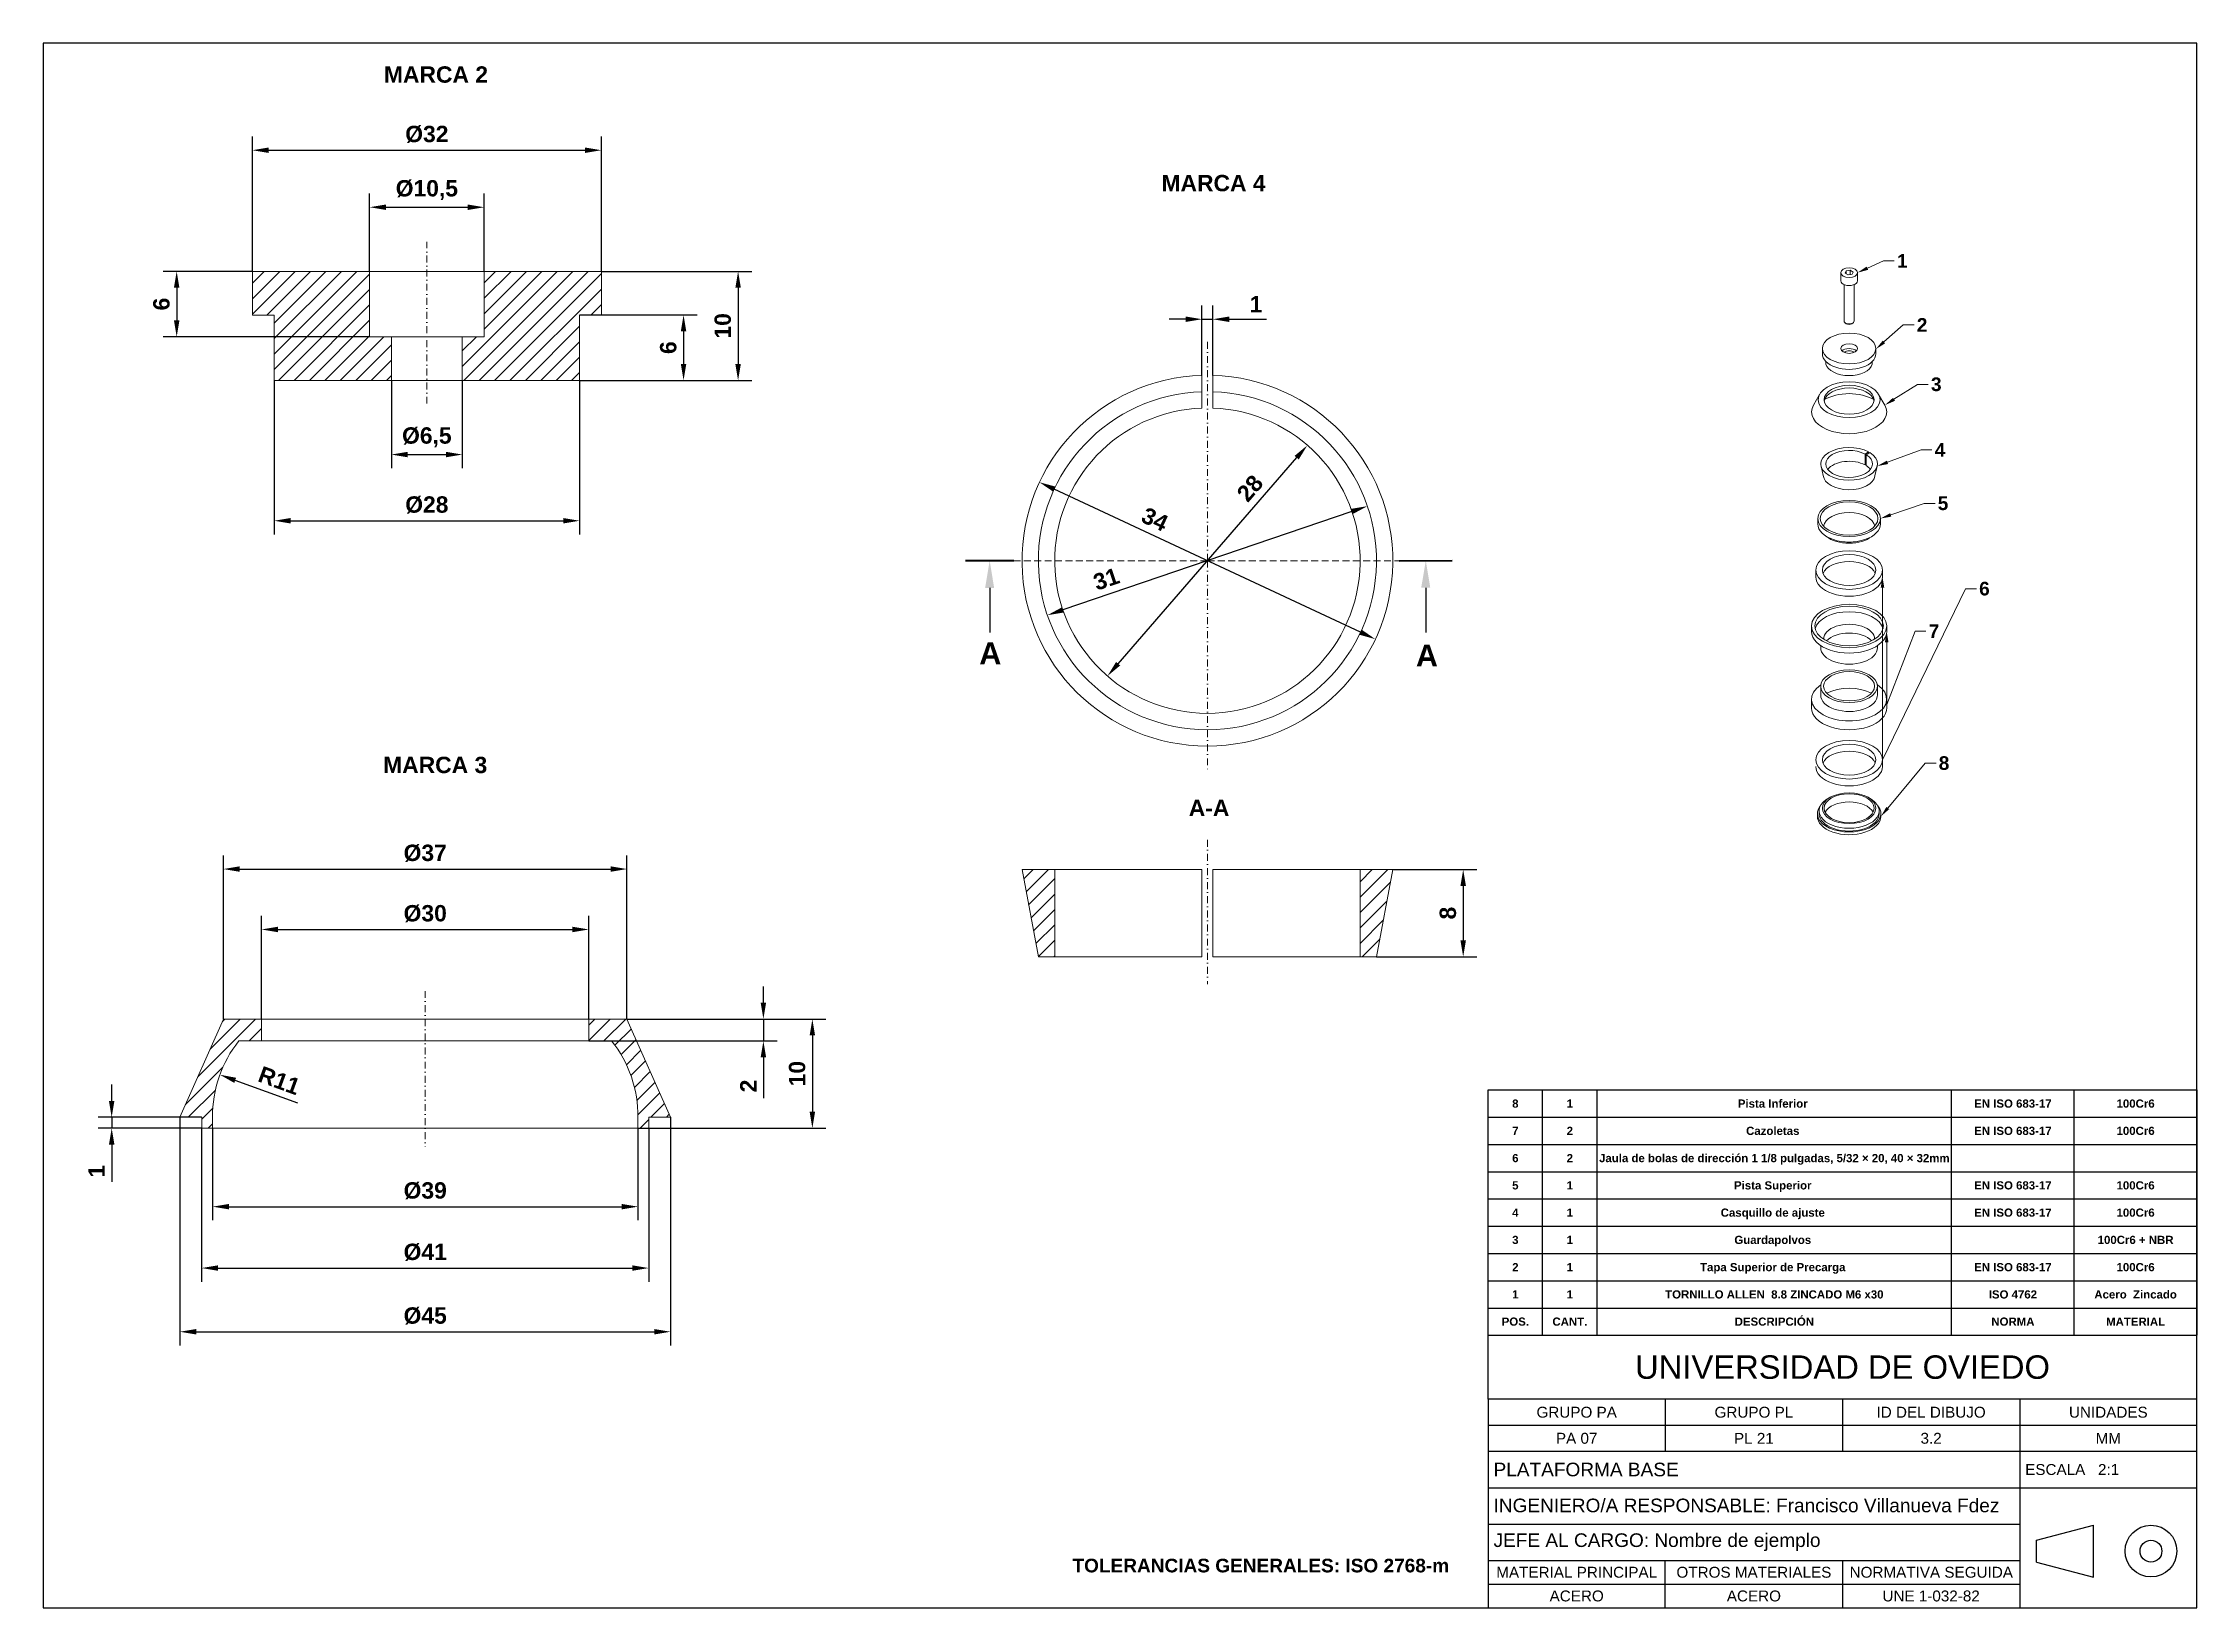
# Paper-space layout 'Presentación2' of a CAD drawing. Header units: millimetres. Extents: x -108 to 287, y -11 to 276.
# The model-space entities are those that its viewports show. They can reach past a viewport. Long polylines and large blocks are cut down to what shows.
import ezdxf
from ezdxf import colors
from ezdxf.entities.mleader import LeaderData, LeaderLine
from ezdxf.enums import TextEntityAlignment as Align
from ezdxf.math import Vec2, Vec3

# ---------------------------------------------------------------- set-up
doc = ezdxf.new("R2010")
doc.units = ezdxf.units.MM
doc.linetypes.add('TRAZO_Y_PUNTO', pattern=[25.4, 12.7, -6.35, 0, -6.35])
doc.linetypes.add('TRAZOS', pattern=[19.05, 12.7, -6.35])
for name, color, linetype, lineweight in [('01_Contornos', 7, 'Continuous', 20), ('03_Ejes', 1, 'TRAZO_Y_PUNTO', 18), ('04_Cotas', 3, 'Continuous', 18), ('sombreado', 1, 'Continuous', 18)]:
    doc.layers.add(name, color=color, linetype=linetype, lineweight=lineweight)
doc.layers.add('_Cotas', color=3, linetype='Continuous')
doc.layers.add('ventana', color=1, linetype='Continuous', lineweight=18, plot=False)
doc.layers.get('ventana').off()
doc.styles.add('EstiloCota', font='arialbd.ttf', dxfattribs={"height": 1.5})
doc.styles.get("Standard").update_dxf_attribs({"font": 'arial.ttf'})
doc.dimstyles.new('Copia de CotasUNE', dxfattribs={"dimtxt": 1.5, "dimasz": 1.5, "dimexe": 1.25, "dimexo": 0, "dimtad": 1, "dimtxsty": 'EstiloCota', "dimcen": 2.5, "dimclrd": 256, "dimclre": 256, "dimclrt": 256, "dimadec": 0, "dimazin": 0, "dimtfac": 1, "dimtmove": 0, "dimatfit": 0, "dimfxl": 1, "dimarcsym": 0})
doc.dimstyles.new('CotasUNE', dxfattribs={"dimtxt": 1.5, "dimasz": 1.5, "dimexe": 1.25, "dimexo": 0, "dimtad": 1, "dimtxsty": 'EstiloCota', "dimcen": 2.5, "dimclrd": 256, "dimclrt": 256, "dimadec": 0, "dimazin": 0, "dimtfac": 1, "dimtmove": 0, "dimatfit": 3, "dimfxl": 1, "dimarcsym": 0})
doc.dimstyles.new('diam) de CotasUNE', dxfattribs={"dimtxt": 1.5, "dimasz": 1.5, "dimexe": 1.25, "dimexo": 0, "dimtad": 1, "dimtxsty": 'EstiloCota', "dimcen": 2.5, "dimclrd": 256, "dimclrt": 256, "dimadec": 0, "dimazin": 0, "dimtfac": 1, "dimtmove": 0, "dimatfit": 3, "dimfxl": 1, "dimarcsym": 0})
doc.dimstyles.new('ISO-25', dxfattribs={"dimtxt": 2.5, "dimasz": 2.5, "dimexe": 1.25, "dimexo": 0.625, "dimtad": 1, "dimtxsty": 'Standard', "dimcen": 2.5, "dimadec": 0, "dimazin": 0, "dimtfac": 1, "dimtmove": 0, "dimatfit": 3, "dimfxl": 1, "dimarcsym": 0})

psp = doc.layouts.new('Presentación2')

# ---------------------------------------------------------------- texts
for s, insert, char_height, width, attachment_point in [('GRUPO PA', (173.6, 24.8), 2, 32.5, 5), ('GRUPO PL', (206.1, 24.8), 2, 32.5, 5), ('ID DEL DIBUJO', (238.6, 24.8), 2, 32.5, 5), ('UNIDADES', (271.1, 24.8), 2, 32.5, 5), ('PA 07', (173.6, 20.02), 2, 32.5, 5), ('PL 21', (206.1, 20.02), 2, 32.5, 5), ('3.2', (238.6, 20.02), 2, 32.5, 5), ('MM', (271.1, 20.02), 2, 32.5, 5), ('PLATAFORMA BASE', (158.35, 14.29), 2.5, 97.1143, 4), ('INGENIERO/A RESPONSABLE: Francisco Villanueva Fdez', (158.35, 7.7), 2.5, 97.2779, 4), ('JEFE AL CARGO: Nombre de ejemplo', (158.35, 0.97), 2.5, 97.2059, 4), ('MATERIAL PRINCIPAL', (173.6, -4.55), 2, 32.5, 5), ('OTROS MATERIALES', (206.1, -4.55), 2, 32.5, 5), ('NORMATIVA SEGUIDA', (238.63, -4.55), 2, 32.44, 5), ('ACERO', (173.6, -8.9), 2, 32.5, 5), ('ACERO', (206.1, -8.9), 2, 32.5, 5), ('UNE 1-032-82', (238.6, -8.9), 2, 32.5, 5)]:
    psp.add_mtext(s, dxfattribs=dict(insert=insert, char_height=char_height, width=width, attachment_point=attachment_point))
at = {"layer": '01_Contornos'}
for s, insert, char_height, width, attachment_point in [('UNIVERSIDAD DE OVIEDO', (222.35, 33.06), 4.3, 130, 5), ('ESCALA   2:1', (255.85, 14.29), 2, 32.5, 4)]:
    psp.add_mtext(s, dxfattribs=dict(at, insert=insert, char_height=char_height, width=width, attachment_point=attachment_point))
at = {"layer": '04_Cotas', "ltscale": 0.3, "style": 'EstiloCota'}
psp.add_text('TOLERANCIAS GENERALES: ISO 2768-m', height=2.5, dxfattribs=at).set_placement((81.13, -4.56))

msp = doc.modelspace()

# ---------------------------------------------------------------- texts
at = {"layer": '04_Cotas', "ltscale": 0.3, "style": 'EstiloCota'}
for p in [(1028.409, 371.036), (1068.446, 370.829)]:
    msp.add_text('A', height=2, dxfattribs=at).set_placement(p)
at = {"layer": '04_Cotas', "ltscale": 0.2, "style": 'EstiloCota'}
msp.add_text('A-A', height=1.5, dxfattribs=at).set_placement((1047.614, 357.107))
at = {"layer": 'sombreado', "ltscale": 0.2, "style": 'EstiloCota'}
for s, p in [('MARCA 2', (973.815, 424.36)), ('MARCA 4', (1045.113, 414.404)), ('MARCA 3', (973.742, 361.048))]:
    msp.add_text(s, height=1.5, dxfattribs=at).set_placement(p)

# ---------------------------------------------------------------- blocks, each defined once
blk = doc.blocks.new('CUADRO 1')
at = {"ltscale": 0.2}
for p, q in [((-130, 5), (-130, 10)), ((-130, 10), (0, 10)), ((-120, 5), (-120, 10)), ((-110, 5), (-110, 10)), ((-45, 5), (-45, 10)), ((-22.5, 5), (-22.5, 10)), ((0, 10), (0, 5)), ((-130, 0), (-130, 5)), ((-130, 5), (0, 5)), ((-120, 0), (-120, 5)), ((-110, 0), (-110, 5)), ((-45, 0), (-45, 5)), ((-22.5, 0), (-22.5, 5)), ((0, 5), (0, 0))]:
    blk.add_line(p, q, dxfattribs=at)
at = {"ltscale": 0.2, "char_height": 1.5, "attachment_point": 5, "style": 'EstiloCota'}
for s, width, insert in [('\\pxqc;POS.', 10, (-125, 2.5)), ('\\pxqc;CANT.', 10, (-115, 2.5)), ('\\pxqc;DESCRIPCIÓN ', 65, (-77.5, 2.5)), ('\\pxqc;NORMA', 22.5, (-33.75, 2.5)), ('\\pxqc;MATERIAL', 22.5, (-11.25, 2.5))]:
    blk.add_mtext_dynamic_manual_height_columns(s, width=width, gutter_width=7.5, heights=[0], dxfattribs=dict(at, insert=insert))
at = {"ltscale": 0.2, "style": 'EstiloCota'}
for tag, p in [('POS', (-125, 7.5)), ('CANT', (-115, 7.5)), ('DESCRIPCION', (-77.5, 7.5)), ('NORMA', (-33.75, 7.5)), ('MATERIAL', (-11.25, 7.5))]:
    blk.add_attdef(tag, text='', height=1.5, dxfattribs=at).set_placement(p, align=Align.MIDDLE_CENTER)
blk = doc.blocks.new('CUADRO 2')
at = {"ltscale": 0.2}
for p, q in [((-130, 0), (-130, 5)), ((-130, 5), (0, 5)), ((-120, 0), (-120, 5)), ((-110, 0), (-110, 5)), ((-45, 0), (-45, 5)), ((-22.5, 0), (-22.5, 5)), ((0, 5), (0, 0))]:
    blk.add_line(p, q, dxfattribs=at)
at = {"ltscale": 0.2, "style": 'EstiloCota'}
for tag, p in [('POS', (-125, 2.5)), ('CANT', (-115, 2.5)), ('DESCRIPCION', (-77.5, 2.5)), ('NORMA', (-33.75, 2.5)), ('MATERIAL', (-11.25, 2.5))]:
    blk.add_attdef(tag, text='', height=1.5, dxfattribs=at).set_placement(p, align=Align.MIDDLE_CENTER)
blk = doc.blocks.new('*D44')
at = {"layer": '04_Cotas', "color": 0, "lineweight": -2, "ltscale": 0.2, "transparency": 16777216}
for p, q in [((972.5, 407.06), (972.5, 414.19)), ((983, 407.06), (983, 414.19))]:
    blk.add_line(p, q, dxfattribs=at)
at = {"layer": '04_Cotas', "lineweight": -2, "ltscale": 0.2, "transparency": 16777216}
blk.add_line((974, 412.94), (981.5, 412.94), dxfattribs=at)
at = {"layer": '04_Cotas', "ltscale": 0.2, "transparency": 16777216}
for points in [[(974, 413.19), (974, 412.69), (972.5, 412.94)], [(981.5, 413.19), (981.5, 412.69), (983, 412.94)]]:
    blk.add_solid(points, dxfattribs=at)
at = {"layer": 'Defpoints', "color": 0, "ltscale": 0.2}
for p in [(983, 412.94), (972.5, 407.06), (983, 407.06)]:
    blk.add_point(p, dxfattribs=at)
at = {"layer": '04_Cotas', "ltscale": 0.2, "transparency": 16777216, "insert": (977.75, 414.51), "char_height": 1.5, "attachment_point": 5, "style": 'EstiloCota'}
blk.add_mtext('%%c10,5', dxfattribs=at)
blk = doc.blocks.new('*D47')
at = {"layer": '04_Cotas', "color": 0, "lineweight": -2, "ltscale": 0.2, "transparency": 16777216}
for p, q in [((961.75, 407.06), (961.75, 419.42)), ((993.75, 407.06), (993.75, 419.42))]:
    blk.add_line(p, q, dxfattribs=at)
at = {"layer": '04_Cotas', "lineweight": -2, "ltscale": 0.2, "transparency": 16777216}
blk.add_line((963.25, 418.17), (992.25, 418.17), dxfattribs=at)
at = {"layer": '04_Cotas', "ltscale": 0.2, "transparency": 16777216}
for points in [[(963.25, 418.42), (963.25, 417.92), (961.75, 418.17)], [(992.25, 418.42), (992.25, 417.92), (993.75, 418.17)]]:
    blk.add_solid(points, dxfattribs=at)
at = {"layer": 'Defpoints', "color": 0, "ltscale": 0.2}
for p in [(993.75, 418.17), (961.75, 407.06), (993.75, 407.06)]:
    blk.add_point(p, dxfattribs=at)
at = {"layer": '04_Cotas', "ltscale": 0.2, "transparency": 16777216, "insert": (977.75, 419.62), "char_height": 1.5, "attachment_point": 5, "style": 'EstiloCota'}
blk.add_mtext('%%c32', dxfattribs=at)
blk = doc.blocks.new('*D48')
at = {"layer": '04_Cotas', "color": 0, "lineweight": -2, "ltscale": 0.2, "transparency": 16777216}
for p, q in [((974.5, 397.06), (974.5, 389.01)), ((981, 397.06), (981, 389.01))]:
    blk.add_line(p, q, dxfattribs=at)
at = {"layer": '04_Cotas', "lineweight": -2, "ltscale": 0.2, "transparency": 16777216}
blk.add_line((976, 390.26), (979.5, 390.26), dxfattribs=at)
at = {"layer": '04_Cotas', "ltscale": 0.2, "transparency": 16777216}
for points in [[(976, 390.51), (976, 390.01), (974.5, 390.26)], [(979.5, 390.51), (979.5, 390.01), (981, 390.26)]]:
    blk.add_solid(points, dxfattribs=at)
at = {"layer": 'Defpoints', "color": 0, "ltscale": 0.2}
for p in [(974.5, 397.06), (981, 397.06), (981, 390.26)]:
    blk.add_point(p, dxfattribs=at)
at = {"layer": '04_Cotas', "ltscale": 0.2, "transparency": 16777216, "insert": (977.75, 391.84), "char_height": 1.5, "attachment_point": 5, "style": 'EstiloCota'}
blk.add_mtext('%%c6,5', dxfattribs=at)
blk = doc.blocks.new('*D49')
at = {"layer": '04_Cotas', "color": 0, "lineweight": -2, "ltscale": 0.2, "transparency": 16777216}
for p, q in [((963.75, 397.06), (963.75, 382.94)), ((991.75, 397.06), (991.75, 382.94))]:
    blk.add_line(p, q, dxfattribs=at)
at = {"layer": '04_Cotas', "lineweight": -2, "ltscale": 0.2, "transparency": 16777216}
blk.add_line((965.25, 384.19), (990.25, 384.19), dxfattribs=at)
at = {"layer": '04_Cotas', "ltscale": 0.2, "transparency": 16777216}
for points in [[(965.25, 384.44), (965.25, 383.94), (963.75, 384.19)], [(990.25, 384.44), (990.25, 383.94), (991.75, 384.19)]]:
    blk.add_solid(points, dxfattribs=at)
at = {"layer": 'Defpoints', "color": 0, "ltscale": 0.2}
for p in [(963.75, 397.06), (991.75, 397.06), (991.75, 384.19)]:
    blk.add_point(p, dxfattribs=at)
at = {"layer": '04_Cotas', "ltscale": 0.2, "transparency": 16777216, "insert": (977.75, 385.64), "char_height": 1.5, "attachment_point": 5, "style": 'EstiloCota'}
blk.add_mtext('%%c28', dxfattribs=at)
blk = doc.blocks.new('*D45')
at = {"layer": '04_Cotas', "color": 0, "lineweight": -2, "ltscale": 0.2, "transparency": 16777216}
for p, q in [((993.75, 407.06), (1007.54, 407.06)), ((991.75, 397.06), (1007.54, 397.06))]:
    blk.add_line(p, q, dxfattribs=at)
at = {"layer": '04_Cotas', "lineweight": -2, "ltscale": 0.2, "transparency": 16777216}
blk.add_line((1006.29, 405.56), (1006.29, 398.56), dxfattribs=at)
at = {"layer": '04_Cotas', "ltscale": 0.2, "transparency": 16777216}
for points in [[(1006.04, 405.56), (1006.54, 405.56), (1006.29, 407.06)], [(1006.04, 398.56), (1006.54, 398.56), (1006.29, 397.06)]]:
    blk.add_solid(points, dxfattribs=at)
at = {"layer": 'Defpoints', "color": 0, "ltscale": 0.2}
for p in [(993.75, 407.06), (991.75, 397.06), (1006.29, 397.06)]:
    blk.add_point(p, dxfattribs=at)
at = {"layer": '04_Cotas', "ltscale": 0.2, "transparency": 16777216, "insert": (1004.89, 402.06), "char_height": 1.5, "attachment_point": 5, "rotation": 90, "style": 'EstiloCota'}
blk.add_mtext('10', dxfattribs=at)
blk = doc.blocks.new('*D46')
at = {"layer": '04_Cotas', "color": 0, "lineweight": -2, "ltscale": 0.2, "transparency": 16777216}
for p, q in [((991.75, 403.06), (1002.54, 403.06)), ((991.75, 397.06), (1002.54, 397.06))]:
    blk.add_line(p, q, dxfattribs=at)
at = {"layer": '04_Cotas', "lineweight": -2, "ltscale": 0.2, "transparency": 16777216}
blk.add_line((1001.29, 401.56), (1001.29, 398.56), dxfattribs=at)
at = {"layer": '04_Cotas', "ltscale": 0.2, "transparency": 16777216}
for points in [[(1001.04, 401.56), (1001.54, 401.56), (1001.29, 403.06)], [(1001.04, 398.56), (1001.54, 398.56), (1001.29, 397.06)]]:
    blk.add_solid(points, dxfattribs=at)
at = {"layer": 'Defpoints', "color": 0, "ltscale": 0.2}
for p in [(991.75, 403.06), (991.75, 397.06), (1001.29, 397.06)]:
    blk.add_point(p, dxfattribs=at)
at = {"layer": '04_Cotas', "ltscale": 0.2, "transparency": 16777216, "insert": (999.89, 400.06), "char_height": 1.5, "attachment_point": 5, "rotation": 90, "style": 'EstiloCota'}
blk.add_mtext('6', dxfattribs=at)
blk = doc.blocks.new('*D43')
at = {"layer": '04_Cotas', "color": 0, "lineweight": -2, "ltscale": 0.2, "transparency": 16777216}
for p, q in [((961.75, 407.06), (953.56, 407.06)), ((972.5, 401.06), (953.56, 401.06))]:
    blk.add_line(p, q, dxfattribs=at)
at = {"layer": '04_Cotas', "lineweight": -2, "ltscale": 0.2, "transparency": 16777216}
blk.add_line((954.81, 405.56), (954.81, 402.56), dxfattribs=at)
at = {"layer": '04_Cotas', "ltscale": 0.2, "transparency": 16777216}
for points in [[(954.56, 405.56), (955.06, 405.56), (954.81, 407.06)], [(954.56, 402.56), (955.06, 402.56), (954.81, 401.06)]]:
    blk.add_solid(points, dxfattribs=at)
at = {"layer": 'Defpoints', "color": 0, "ltscale": 0.2}
for p in [(961.75, 407.06), (954.81, 401.06), (972.5, 401.06)]:
    blk.add_point(p, dxfattribs=at)
at = {"layer": '04_Cotas', "ltscale": 0.2, "transparency": 16777216, "insert": (953.42, 404.06), "char_height": 1.5, "attachment_point": 5, "rotation": 90, "style": 'EstiloCota'}
blk.add_mtext('6', dxfattribs=at)
blk = doc.blocks.new('*D50')
at = {"layer": '04_Cotas', "color": 0, "lineweight": -2, "ltscale": 0.2, "transparency": 16777216}
for p, q in [((959.1, 338.49), (959.1, 353.5)), ((996.1, 338.49), (996.1, 353.5))]:
    blk.add_line(p, q, dxfattribs=at)
at = {"layer": '04_Cotas', "lineweight": -2, "ltscale": 0.2, "transparency": 16777216}
blk.add_line((960.6, 352.25), (994.6, 352.25), dxfattribs=at)
at = {"layer": '04_Cotas', "ltscale": 0.2, "transparency": 16777216}
for points in [[(960.6, 352.5), (960.6, 352), (959.1, 352.25)], [(994.6, 352.5), (994.6, 352), (996.1, 352.25)]]:
    blk.add_solid(points, dxfattribs=at)
at = {"layer": 'Defpoints', "color": 0, "ltscale": 0.2}
for p in [(996.1, 352.25), (959.1, 338.49), (996.1, 338.49)]:
    blk.add_point(p, dxfattribs=at)
at = {"layer": '04_Cotas', "ltscale": 0.2, "transparency": 16777216, "insert": (977.6, 353.7), "char_height": 1.5, "attachment_point": 5, "style": 'EstiloCota'}
blk.add_mtext('%%c37', dxfattribs=at)
blk = doc.blocks.new('*D52')
at = {"layer": '04_Cotas', "color": 0, "lineweight": -2, "ltscale": 0.2, "transparency": 16777216}
for p, q in [((962.6, 338.49), (962.6, 347.96)), ((992.6, 338.49), (992.6, 347.96))]:
    blk.add_line(p, q, dxfattribs=at)
at = {"layer": '04_Cotas', "lineweight": -2, "ltscale": 0.2, "transparency": 16777216}
blk.add_line((964.1, 346.71), (991.1, 346.71), dxfattribs=at)
at = {"layer": '04_Cotas', "ltscale": 0.2, "transparency": 16777216}
for points in [[(964.1, 346.96), (964.1, 346.46), (962.6, 346.71)], [(991.1, 346.96), (991.1, 346.46), (992.6, 346.71)]]:
    blk.add_solid(points, dxfattribs=at)
at = {"layer": 'Defpoints', "color": 0, "ltscale": 0.2}
for p in [(992.6, 346.71), (962.6, 338.49), (992.6, 338.49)]:
    blk.add_point(p, dxfattribs=at)
at = {"layer": '04_Cotas', "ltscale": 0.2, "transparency": 16777216, "insert": (977.6, 348.16), "char_height": 1.5, "attachment_point": 5, "style": 'EstiloCota'}
blk.add_mtext('%%c30', dxfattribs=at)
blk = doc.blocks.new('*D51')
at = {"layer": '04_Cotas', "color": 0, "lineweight": -2, "ltscale": 0.2, "transparency": 16777216}
for p, q in [((955.1, 329.49), (955.1, 308.57)), ((1000.1, 329.49), (1000.1, 308.57))]:
    blk.add_line(p, q, dxfattribs=at)
at = {"layer": '04_Cotas', "lineweight": -2, "ltscale": 0.2, "transparency": 16777216}
blk.add_line((956.6, 309.82), (998.6, 309.82), dxfattribs=at)
at = {"layer": '04_Cotas', "ltscale": 0.2, "transparency": 16777216}
for points in [[(956.6, 310.07), (956.6, 309.57), (955.1, 309.82)], [(998.6, 310.07), (998.6, 309.57), (1000.1, 309.82)]]:
    blk.add_solid(points, dxfattribs=at)
at = {"layer": 'Defpoints', "color": 0, "ltscale": 0.2}
for p in [(955.1, 329.49), (1000.1, 329.49), (1000.1, 309.82)]:
    blk.add_point(p, dxfattribs=at)
at = {"layer": '04_Cotas', "ltscale": 0.2, "transparency": 16777216, "insert": (977.6, 311.27), "char_height": 1.5, "attachment_point": 5, "style": 'EstiloCota'}
blk.add_mtext('%%c45', dxfattribs=at)
blk = doc.blocks.new('*D53')
at = {"layer": '04_Cotas', "color": 0, "lineweight": -2, "ltscale": 0.2, "transparency": 16777216}
for p, q in [((957.1, 328.49), (957.1, 314.41)), ((998.1, 328.49), (998.1, 314.41))]:
    blk.add_line(p, q, dxfattribs=at)
at = {"layer": '04_Cotas', "lineweight": -2, "ltscale": 0.2, "transparency": 16777216}
blk.add_line((958.6, 315.66), (996.6, 315.66), dxfattribs=at)
at = {"layer": '04_Cotas', "ltscale": 0.2, "transparency": 16777216}
for points in [[(958.6, 315.91), (958.6, 315.41), (957.1, 315.66)], [(996.6, 315.91), (996.6, 315.41), (998.1, 315.66)]]:
    blk.add_solid(points, dxfattribs=at)
at = {"layer": 'Defpoints', "color": 0, "ltscale": 0.2}
for p in [(957.1, 328.49), (998.1, 328.49), (998.1, 315.66)]:
    blk.add_point(p, dxfattribs=at)
at = {"layer": '04_Cotas', "ltscale": 0.2, "transparency": 16777216, "insert": (977.6, 317.11), "char_height": 1.5, "attachment_point": 5, "style": 'EstiloCota'}
blk.add_mtext('%%c41', dxfattribs=at)
blk = doc.blocks.new('*D54')
at = {"layer": '04_Cotas', "color": 0, "lineweight": -2, "ltscale": 0.2, "transparency": 16777216}
for p, q in [((958.1, 328.49), (958.1, 320.04)), ((997.1, 328.49), (997.1, 320.04))]:
    blk.add_line(p, q, dxfattribs=at)
at = {"layer": '04_Cotas', "lineweight": -2, "ltscale": 0.2, "transparency": 16777216}
blk.add_line((959.6, 321.29), (995.6, 321.29), dxfattribs=at)
at = {"layer": '04_Cotas', "ltscale": 0.2, "transparency": 16777216}
for points in [[(959.6, 321.54), (959.6, 321.04), (958.1, 321.29)], [(995.6, 321.54), (995.6, 321.04), (997.1, 321.29)]]:
    blk.add_solid(points, dxfattribs=at)
at = {"layer": 'Defpoints', "color": 0, "ltscale": 0.2}
for p in [(958.1, 328.49), (997.1, 328.49), (997.1, 321.29)]:
    blk.add_point(p, dxfattribs=at)
at = {"layer": '04_Cotas', "ltscale": 0.2, "transparency": 16777216, "insert": (977.6, 322.74), "char_height": 1.5, "attachment_point": 5, "style": 'EstiloCota'}
blk.add_mtext('%%c39', dxfattribs=at)
blk = doc.blocks.new('*D55')
at = {"layer": '04_Cotas', "color": 0, "lineweight": -2, "ltscale": 0.2, "transparency": 16777216}
for p, q in [((996.1, 338.49), (1014.35, 338.49)), ((997.1, 328.49), (1014.35, 328.49))]:
    blk.add_line(p, q, dxfattribs=at)
at = {"layer": '04_Cotas', "lineweight": -2, "ltscale": 0.2, "transparency": 16777216}
blk.add_line((1013.1, 336.99), (1013.1, 329.99), dxfattribs=at)
at = {"layer": '04_Cotas', "ltscale": 0.2, "transparency": 16777216}
for points in [[(1012.85, 336.99), (1013.35, 336.99), (1013.1, 338.49)], [(1012.85, 329.99), (1013.35, 329.99), (1013.1, 328.49)]]:
    blk.add_solid(points, dxfattribs=at)
at = {"layer": 'Defpoints', "color": 0, "ltscale": 0.2}
for p in [(996.1, 338.49), (997.1, 328.49), (1013.1, 328.49)]:
    blk.add_point(p, dxfattribs=at)
at = {"layer": '04_Cotas', "ltscale": 0.2, "transparency": 16777216, "insert": (1011.71, 333.49), "char_height": 1.5, "attachment_point": 5, "rotation": 90, "style": 'EstiloCota'}
blk.add_mtext('10', dxfattribs=at)
blk = doc.blocks.new('*D56')
at = {"layer": '04_Cotas', "lineweight": -2, "ltscale": 0.2, "transparency": 16777216}
for p, q in [((1008.61, 339.99), (1008.61, 341.49)), ((1008.61, 338.49), (1008.61, 336.49)), ((1008.61, 334.99), (1008.61, 331.23))]:
    blk.add_line(p, q, dxfattribs=at)
at = {"layer": '04_Cotas', "color": 0, "lineweight": -2, "ltscale": 0.2, "transparency": 16777216}
for p, q in [((996.1, 338.49), (1009.86, 338.49)), ((992.6, 336.49), (1009.86, 336.49))]:
    blk.add_line(p, q, dxfattribs=at)
at = {"layer": '04_Cotas', "ltscale": 0.2, "transparency": 16777216}
for points in [[(1008.36, 339.99), (1008.86, 339.99), (1008.61, 338.49)], [(1008.36, 334.99), (1008.86, 334.99), (1008.61, 336.49)]]:
    blk.add_solid(points, dxfattribs=at)
at = {"layer": 'Defpoints', "color": 0, "ltscale": 0.2}
for p in [(996.1, 338.49), (992.6, 336.49), (1008.61, 336.49)]:
    blk.add_point(p, dxfattribs=at)
at = {"layer": '04_Cotas', "ltscale": 0.2, "transparency": 16777216, "insert": (1007.23, 332.36), "char_height": 1.5, "attachment_point": 5, "rotation": 90, "style": 'EstiloCota'}
blk.add_mtext('2', dxfattribs=at)
blk = doc.blocks.new('*D57')
at = {"layer": '04_Cotas', "lineweight": -2, "ltscale": 0.2, "transparency": 16777216}
for p, q in [((948.85, 330.99), (948.85, 332.49)), ((948.85, 329.49), (948.85, 328.49)), ((948.85, 326.99), (948.85, 323.58))]:
    blk.add_line(p, q, dxfattribs=at)
at = {"layer": '04_Cotas', "color": 0, "lineweight": -2, "ltscale": 0.2, "transparency": 16777216}
for p, q in [((957.1, 329.49), (947.6, 329.49)), ((957.1, 328.49), (947.6, 328.49))]:
    blk.add_line(p, q, dxfattribs=at)
at = {"layer": '04_Cotas', "ltscale": 0.2, "transparency": 16777216}
for points in [[(948.6, 330.99), (949.1, 330.99), (948.85, 329.49)], [(948.6, 326.99), (949.1, 326.99), (948.85, 328.49)]]:
    blk.add_solid(points, dxfattribs=at)
at = {"layer": 'Defpoints', "color": 0, "ltscale": 0.2}
for p in [(948.85, 328.49), (957.1, 329.49), (957.1, 328.49)]:
    blk.add_point(p, dxfattribs=at)
at = {"layer": '04_Cotas', "ltscale": 0.2, "transparency": 16777216, "insert": (947.47, 324.54), "char_height": 1.5, "attachment_point": 5, "rotation": 90, "style": 'EstiloCota'}
blk.add_mtext('1', dxfattribs=at)
blk = doc.blocks.new('*D58')
at = {"layer": '04_Cotas', "lineweight": -2, "ltscale": 0.2, "transparency": 16777216}
blk.add_line((965.91, 330.78), (960.18, 332.87), dxfattribs=at)
at = {"layer": '04_Cotas', "ltscale": 0.2, "transparency": 16777216}
blk.add_solid([(960.26, 333.11), (960.09, 332.64), (958.77, 333.39)], dxfattribs=at)
at = {"layer": 'Defpoints', "color": 0, "ltscale": 0.2}
for p in [(958.77, 333.39), (969.1, 329.62)]:
    blk.add_point(p, dxfattribs=at)
at = {"layer": '04_Cotas', "ltscale": 0.2, "transparency": 16777216, "insert": (964.22, 332.86), "char_height": 1.5, "attachment_point": 5, "rotation": 339.9486, "style": 'EstiloCota'}
blk.add_mtext('R11', dxfattribs=at)
blk = doc.blocks.new('*D59')
at = {"layer": '04_Cotas', "color": 0, "lineweight": -2, "ltscale": 0.2, "transparency": 16777216}
for p, q in [((1048.82, 397.52), (1048.82, 403.92)), ((1049.82, 397.52), (1049.82, 403.92))]:
    blk.add_line(p, q, dxfattribs=at)
at = {"layer": '04_Cotas', "lineweight": -2, "ltscale": 0.2, "transparency": 16777216}
for p, q in [((1047.32, 402.67), (1045.82, 402.67)), ((1048.82, 402.67), (1049.82, 402.67)), ((1051.32, 402.67), (1054.73, 402.67))]:
    blk.add_line(p, q, dxfattribs=at)
at = {"layer": '04_Cotas', "ltscale": 0.2, "transparency": 16777216}
for points in [[(1047.32, 402.92), (1047.32, 402.42), (1048.82, 402.67)], [(1051.32, 402.92), (1051.32, 402.42), (1049.82, 402.67)]]:
    blk.add_solid(points, dxfattribs=at)
at = {"layer": 'Defpoints', "color": 0, "ltscale": 0.2}
for p in [(1049.82, 402.67), (1048.82, 397.52), (1049.82, 397.52)]:
    blk.add_point(p, dxfattribs=at)
at = {"layer": '04_Cotas', "ltscale": 0.2, "transparency": 16777216, "insert": (1053.78, 404.05), "char_height": 1.5, "attachment_point": 5, "style": 'EstiloCota'}
blk.add_mtext('1', dxfattribs=at)
blk = doc.blocks.new('*D60')
at = {"layer": '04_Cotas', "color": 0, "lineweight": -2, "ltscale": 0.2, "transparency": 16777216}
for p, q in [((1066.32, 352.21), (1074.03, 352.21)), ((1064.82, 344.21), (1074.03, 344.21))]:
    blk.add_line(p, q, dxfattribs=at)
at = {"layer": '04_Cotas', "lineweight": -2, "ltscale": 0.2, "transparency": 16777216}
blk.add_line((1072.78, 350.71), (1072.78, 345.71), dxfattribs=at)
at = {"layer": '04_Cotas', "ltscale": 0.2, "transparency": 16777216}
for points in [[(1072.53, 350.71), (1073.03, 350.71), (1072.78, 352.21)], [(1072.53, 345.71), (1073.03, 345.71), (1072.78, 344.21)]]:
    blk.add_solid(points, dxfattribs=at)
at = {"layer": 'Defpoints', "color": 0, "ltscale": 0.2}
for p in [(1066.32, 352.21), (1064.82, 344.21), (1072.78, 344.21)]:
    blk.add_point(p, dxfattribs=at)
at = {"layer": '04_Cotas', "ltscale": 0.2, "transparency": 16777216, "insert": (1071.38, 348.21), "char_height": 1.5, "attachment_point": 5, "rotation": 90, "style": 'EstiloCota'}
blk.add_mtext('8', dxfattribs=at)
blk = doc.blocks.new('*D61')
at = {"layer": '04_Cotas', "lineweight": -2, "ltscale": 0.2, "transparency": 16777216}
blk.add_line((1041.14, 371.08), (1057.51, 389.98), dxfattribs=at)
at = {"layer": '04_Cotas', "ltscale": 0.2, "transparency": 16777216}
for points in [[(1057.32, 390.14), (1057.7, 389.81), (1058.49, 391.11)], [(1040.95, 371.24), (1041.33, 370.92), (1040.16, 369.95)]]:
    blk.add_solid(points, dxfattribs=at)
at = {"layer": 'Defpoints', "color": 0, "ltscale": 0.2}
for p in [(1058.49, 391.11), (1040.16, 369.95)]:
    blk.add_point(p, dxfattribs=at)
at = {"layer": '04_Cotas', "ltscale": 0.2, "transparency": 16777216, "insert": (1053.23, 387.17), "char_height": 1.5, "attachment_point": 5, "rotation": 49.1078, "style": 'EstiloCota'}
blk.add_mtext('28', dxfattribs=at)
blk = doc.blocks.new('*D62')
at = {"layer": '04_Cotas', "lineweight": -2, "ltscale": 0.2, "transparency": 16777216}
blk.add_line((1063.37, 373.97), (1035.28, 387.09), dxfattribs=at)
at = {"layer": '04_Cotas', "ltscale": 0.2, "transparency": 16777216}
for points in [[(1035.39, 387.32), (1035.18, 386.86), (1033.92, 387.72)], [(1063.47, 374.2), (1063.26, 373.74), (1064.73, 373.33)]]:
    blk.add_solid(points, dxfattribs=at)
at = {"layer": 'Defpoints', "color": 0, "ltscale": 0.2}
for p in [(1033.92, 387.72), (1064.73, 373.33)]:
    blk.add_point(p, dxfattribs=at)
at = {"layer": '04_Cotas', "ltscale": 0.2, "transparency": 16777216, "insert": (1044.5, 384.32), "char_height": 1.5, "attachment_point": 5, "rotation": 334.9619, "style": 'EstiloCota'}
blk.add_mtext('34', dxfattribs=at)
blk = doc.blocks.new('*D94')
at = {"layer": '_Cotas', "color": 0, "lineweight": -2, "transparency": 16777216}
for p, q in [((1069.97, 380.54), (1070.6, 380.54)), ((1069.35, 378.04), (1069.35, 373.95))]:
    blk.add_line(p, q, dxfattribs=at)
at = {"layer": '_Cotas', "color": 0, "transparency": 16777216}
blk.add_solid([(1068.93, 378.04), (1069.76, 378.04), (1069.35, 380.54)], dxfattribs=at)
at = {"layer": 'Defpoints', "color": 0}
for p in [(1069.35, 380.54), (1069.35, 373.95), (1070.67, 373.95)]:
    blk.add_point(p, dxfattribs=at)
blk = doc.blocks.new('_None')
blk = doc.blocks.new('*D96')
at = {"layer": '_Cotas', "color": 0, "lineweight": -2, "transparency": 16777216}
for p, q in [((1029.98, 380.53), (1030.61, 380.53)), ((1029.36, 378.03), (1029.36, 373.95))]:
    blk.add_line(p, q, dxfattribs=at)
at = {"layer": '_Cotas', "color": 0, "transparency": 16777216}
blk.add_solid([(1028.94, 378.03), (1029.77, 378.03), (1029.36, 380.53)], dxfattribs=at)
at = {"layer": 'Defpoints', "color": 0}
for p in [(1029.36, 380.53), (1029.36, 373.95), (1069.35, 373.95)]:
    blk.add_point(p, dxfattribs=at)
blk = doc.blocks.new('*D148')
at = {"layer": '04_Cotas', "lineweight": -2, "ltscale": 0.2, "transparency": 16777216}
blk.add_line((1062.58, 385.04), (1036.07, 376.01), dxfattribs=at)
at = {"layer": '04_Cotas', "ltscale": 0.2, "transparency": 16777216}
for points in [[(1062.5, 385.28), (1062.66, 384.81), (1064, 385.53)], [(1035.99, 376.25), (1036.15, 375.78), (1034.65, 375.53)]]:
    blk.add_solid(points, dxfattribs=at)
at = {"layer": 'Defpoints', "color": 0, "ltscale": 0.2}
for p in [(1064, 385.53), (1034.65, 375.53)]:
    blk.add_point(p, dxfattribs=at)
at = {"layer": '04_Cotas', "ltscale": 0.2, "transparency": 16777216, "insert": (1040.05, 378.84), "char_height": 1.5, "attachment_point": 5, "rotation": 18.8101, "style": 'EstiloCota'}
blk.add_mtext('31', dxfattribs=at)

# ---------------------------------------------------------------- dimensions: what is measured, and where the dimension line sits
at = {"layer": '04_Cotas', "ltscale": 0.2}
for base, p1, p2, picture, middle in [((993.751, 418.171), (961.751, 407.056), (993.751, 407.056), '*D47', (977.751, 419.624)), ((983.001, 412.936), (972.501, 407.056), (983.001, 407.056), '*D44', (977.751, 414.514)), ((991.751, 384.186), (963.751, 397.056), (991.751, 397.056), '*D49', (977.751, 385.639)), ((981.001, 390.263), (974.501, 397.056), (981.001, 397.056), '*D48', (977.751, 391.841)), ((996.102, 352.246), (959.102, 338.49), (996.102, 338.49), '*D50', (977.602, 353.699)), ((992.602, 346.709), (962.602, 338.49), (992.602, 338.49), '*D52', (977.602, 348.161)), ((997.102, 321.291), (958.102, 328.49), (997.102, 328.49), '*D54', (977.602, 322.744))]:
    dim = msp.add_linear_dim(base=base, p1=p1, p2=p2, dimstyle='diam) de CotasUNE', override={"dimpost": '%%c<>'}, dxfattribs=at)
    dim.commit()
    dim.dimension.update_dxf_attribs({"geometry": picture, "text_midpoint": middle})
for base, p1, p2, picture, middle in [((954.812, 401.056), (961.751, 407.056), (972.501, 401.056), '*D43', (953.421, 404.056)), ((1006.285, 397.056), (993.751, 407.056), (991.751, 397.056), '*D45', (1004.894, 402.056)), ((1001.285, 397.056), (991.751, 403.056), (991.751, 397.056), '*D46', (999.894, 400.056)), ((1008.606, 336.49), (996.102, 338.49), (992.602, 336.49), '*D56', (1007.228, 332.361)), ((1013.1, 328.49), (996.102, 338.49), (997.102, 328.49), '*D55', (1011.71, 333.49)), ((948.851, 328.49), (957.102, 329.49), (957.102, 328.49), '*D57', (947.473, 324.536))]:
    dim = msp.add_linear_dim(base=base, p1=p1, p2=p2, angle=90, dimstyle='CotasUNE', dxfattribs=at)
    dim.commit()
    dim.dimension.update_dxf_attribs({"geometry": picture, "text_midpoint": middle})
dim = msp.add_linear_dim(base=(1049.825, 402.674), p1=(1048.825, 397.522), p2=(1049.825, 397.522), dimstyle='CotasUNE', dxfattribs=at)
dim.commit()
dim.dimension.update_dxf_attribs({"geometry": '*D59', "text_midpoint": (1053.779, 404.053)})
for p1, p2, text, picture, middle in [((1040.16, 369.946), (1058.489, 391.112), '28', '*D61', (1054.286, 386.258)), ((1064.727, 373.334), (1033.922, 387.724), '34', '*D62', (1043.916, 383.055)), ((1063.997, 385.527), (1034.652, 375.531), '31', '*D148', (1040.498, 377.522))]:
    dim = msp.add_diameter_dim_2p(p1=p1, p2=p2, text=text, dimstyle='Copia de CotasUNE', dxfattribs=at)
    dim.commit()
    dim.dimension.update_dxf_attribs({"geometry": picture, "text_midpoint": middle, "dimtype": 163})
dim = msp.add_linear_dim(base=(1072.776, 344.212), p1=(1066.325, 352.212), p2=(1064.825, 344.212), angle=90, dimstyle='CotasUNE', dxfattribs=at)
dim.commit()
dim.dimension.update_dxf_attribs({"geometry": '*D60', "text_midpoint": (1072.776, 348.212), "dimtype": 160})
dim = msp.add_radius_dim(center=(969.101, 329.615), mpoint=(958.768, 333.387), dimstyle='CotasUNE', dxfattribs=at)
dim.commit()
dim.dimension.update_dxf_attribs({"geometry": '*D58', "text_midpoint": (963.747, 331.57), "dimtype": 164})
for base, p1, p2, picture, middle in [((1000.102, 309.817), (955.102, 329.49), (1000.102, 329.49), '*D51', (977.602, 309.817)), ((998.102, 315.662), (957.102, 328.49), (998.102, 328.49), '*D53', (977.602, 315.662))]:
    dim = msp.add_linear_dim(base=base, p1=p1, p2=p2, dimstyle='diam) de CotasUNE', override={"dimpost": '%%c<>'}, dxfattribs=at)
    dim.commit()
    dim.dimension.update_dxf_attribs({"geometry": picture, "text_midpoint": middle, "dimtype": 160})
at = {"layer": '_Cotas'}
for base, p1, p2, picture, middle in [((1029.358, 373.95), (1029.358, 380.529), (1069.348, 373.95), '*D96', (1029.358, 375.989)), ((1069.348, 373.95), (1069.348, 380.542), (1070.666, 373.95), '*D94', (1069.348, 375.996))]:
    dim = msp.add_linear_dim(base=base, p1=p1, p2=p2, angle=90, text=' ', dimstyle='ISO-25', override={"dimblk2": 'None', "dimsah": 1, "dimse2": 1}, dxfattribs=at)
    dim.commit()
    dim.dimension.update_dxf_attribs({"geometry": picture, "text_midpoint": middle})

# ---------------------------------------------------------------- hatches: boundary and pattern name
at = {"layer": 'sombreado', "ltscale": 0.2}
h = msp.add_hatch(dxfattribs=at)
h.set_pattern_fill('_USER', color=256, angle=45, pattern_type=0)
h.set_pattern_definition([(45, (0, 0), (-0.7071068, 0.7071068), [])])
h.paths.add_polyline_path([(972.501, 407.056), (961.751, 407.056), (961.751, 403.056), (963.751, 403.056), (963.751, 397.056), (974.501, 397.056), (974.501, 401.056), (972.501, 401.056)])
h.paths.add_polyline_path([(993.751, 407.056), (983.001, 407.056), (983.001, 401.056), (981.001, 401.056), (981.001, 397.056), (991.751, 397.056), (991.751, 403.056), (993.751, 403.056)])
h = msp.add_hatch(dxfattribs=at)
h.set_pattern_fill('_USER', color=256, angle=45, pattern_type=0)
h.set_pattern_definition([(45, (-17.5, 0), (-0.7071068, 0.7071068), [])])
h.paths.add_polyline_path([(1033.825, 344.212), (1035.325, 344.212), (1035.325, 352.212), (1032.325, 352.212)])
h.paths.add_polyline_path([(1066.325, 352.212), (1063.325, 352.212), (1063.325, 344.212), (1064.825, 344.212)])
h = msp.add_hatch(dxfattribs=at)
h.set_pattern_fill('_USER', color=256, angle=45, pattern_type=0)
h.set_pattern_definition([(45, (130.8612, -348.4443), (-0.7071068, 0.7071068), [])])
h.paths.add_polyline_path([(960.514, 336.49), (962.602, 336.49), (962.602, 338.49), (959.102, 338.49), (955.102, 329.49), (957.102, 329.49), (957.102, 328.49), (958.102, 328.49), (958.102, 329.49, -0.1733266)])
h.paths.add_polyline_path([(996.102, 338.49), (992.602, 338.49), (992.602, 336.49), (994.69, 336.49, -0.1733266), (997.102, 329.49), (997.102, 328.49), (998.102, 328.49), (998.102, 329.49), (1000.102, 329.49)])

# ---------------------------------------------------------------- linework, layer by layer
at = {"layer": '01_Contornos'}
for p, q in [((1391.56, 877.02), (1391.559, 882.971)), ((1395.518, 884.221), (1394.725, 882.513)), ((1398.475, 884.678), (1395.518, 884.221)), ((1395.518, 884.221), (1395.518, 882.056)), ((1400.64, 883.428), (1398.475, 884.678)), ((1398.475, 884.678), (1398.475, 881.678)), ((1399.848, 881.721), (1400.64, 883.428)), ((1403.806, 882.935), (1403.806, 876.971)), ((1394.725, 882.513), (1396.89, 881.263)), ((1396.658, 881.397), (1398.475, 881.678)), ((1396.89, 881.263), (1399.848, 881.721)), ((1398.475, 881.678), (1398.707, 881.545)), ((1394.042, 874.128), (1394.009, 847.434)), ((1401.349, 874.139), (1401.357, 847.452)), ((1376.007, 793.535), (1371.526, 785.731)), ((1419.324, 793.598), (1423.841, 785.728)), ((1409.366, 749.91), (1411.966, 751.411)), ((1410.232, 749.41), (1412.832, 750.911)), ((1411.966, 751.411), (1411.966, 750.411)), ((1409.366, 749.91), (1409.366, 741.91)), ((1410.232, 749.41), (1410.232, 741.41)), ((1378.726, 734.077), (1377.06, 741.012)), ((1416.608, 733.807), (1418.313, 741.044)), ((1374.719, 702.484), (1374.719, 698.588)), ((1420.647, 698.614), (1420.647, 702.587)), ((1373.188, 664.753), (1373.188, 659.753)), ((1422.178, 664.726), (1422.178, 659.753)), ((1370.139, 623.243), (1370.126, 619.774)), ((1425.239, 619.746), (1425.239, 623.739)), ((1376.863, 607.865), (1376.863, 609.316)), ((1418.502, 607.867), (1418.502, 609.316)), ((1376.862, 579.523), (1376.862, 573.023)), ((1418.499, 579.269), (1418.499, 572.769)), ((1370.126, 563.563), (1370.126, 570.063)), ((1425.235, 563.796), (1425.235, 570.296)), ((1422.178, 525.586), (1422.178, 520.613)), ((1375.638, 486.143), (1375.637, 488.052)), ((1419.727, 487.938), (1419.728, 486.058)), ((1374.417, 484.319), (1374.413, 486.034)), ((1374.413, 486.034), (1374.413, 484.055)), ((1420.952, 485.953), (1420.953, 484.057)), ((961.751, 407.056), (993.751, 407.056)), ((961.751, 403.056), (961.751, 407.056)), ((993.751, 403.056), (993.751, 407.056)), ((963.751, 403.056), (961.751, 403.056)), ((963.751, 397.056), (963.751, 403.056)), ((991.751, 397.056), (991.751, 403.056)), ((991.751, 403.056), (993.751, 403.056)), ((974.501, 401.056), (974.501, 397.056)), ((981.001, 401.056), (981.001, 397.056)), ((963.751, 397.056), (991.751, 397.056)), ((1048.825, 394.52), (1048.825, 397.522)), ((1049.825, 394.52), (1049.825, 397.522)), ((1032.325, 352.212), (1048.825, 352.212)), ((1033.825, 344.212), (1032.325, 352.212)), ((1035.325, 344.212), (1035.325, 352.212)), ((1049.825, 352.212), (1066.325, 352.212)), ((1063.325, 344.212), (1063.325, 352.212)), ((1064.825, 344.212), (1066.325, 352.212)), ((1033.825, 344.212), (1048.825, 344.212)), ((1035.325, 344.212), (1048.825, 344.212)), ((1049.825, 344.212), (1063.325, 344.212)), ((1049.825, 344.212), (1064.825, 344.212)), ((959.102, 338.49), (996.102, 338.49)), ((962.602, 338.49), (992.602, 338.49)), ((977.602, 336.49), (960.514, 336.49)), ((977.602, 336.49), (994.69, 336.49)), ((955.102, 329.49), (957.102, 329.49)), ((955.102, 329.49), (957.102, 329.49)), ((957.102, 328.49), (957.102, 329.49)), ((958.102, 328.49), (957.102, 328.49)), ((958.102, 328.49), (958.102, 329.49)), ((958.102, 328.49), (997.102, 328.49)), ((997.102, 328.49), (997.102, 329.49)), ((997.102, 328.49), (998.102, 328.49)), ((998.102, 329.49), (1000.102, 329.49)), ((998.102, 328.49), (998.102, 329.49))]:
    msp.add_line(p, q, dxfattribs=at)
at = {"layer": '01_Contornos', "ltscale": 0.2}
for p, q in [((1378.108, 826.765), (1378.087, 823.331)), ((1417.261, 826.808), (1417.278, 823.324)), ((1380.707, 815.898), (1380.707, 817.639)), ((1414.628, 815.781), (1414.628, 817.609)), ((972.501, 407.056), (983.001, 407.056)), ((972.501, 407.056), (972.501, 401.056)), ((983.001, 401.056), (983.001, 407.056)), ((972.501, 401.056), (983.001, 401.056)), ((1048.825, 352.212), (1048.825, 344.212)), ((1049.825, 352.212), (1049.825, 344.212)), ((959.102, 338.49), (955.102, 329.49)), ((962.602, 338.49), (962.602, 336.49)), ((992.602, 338.49), (992.602, 336.49)), ((1000.102, 329.49), (996.102, 338.49))]:
    msp.add_line(p, q, dxfattribs=at)
at = {"layer": '01_Contornos'}
for centre, radius, start, end in [((1049.325, 380.529), 17, 91.68541, 88.31459), ((1049.325, 380.529), 14, 92.04671, 87.95329), ((969.101, 329.615), 11, 141.3202, 180.65296), ((986.103, 329.615), 11, 359.34704, 38.6798)]:
    msp.add_arc(centre, radius, start, end, dxfattribs=at)
at = {"layer": '01_Contornos', "ltscale": 0.3}
msp.add_arc((1049.325, 380.529), 15.5, 91.84857, 88.15143, dxfattribs=at)
at = {"layer": '01_Contornos'}
for centre, major_axis in [((1397.683, 882.971), (-6.124, 0)), ((1397.683, 702.587), (-22.964, 0)), ((1397.683, 702.587), (-21.127, 0)), ((1397.683, 664.753), (-24.495, 0)), ((1397.683, 664.753), (-19.596, 0)), ((1397.683, 623.739), (-27.557, 0)), ((1397.683, 623.739), (-25.107, 0)), ((1397.683, 579.523), (-20.821, 0)), ((1397.683, 579.523), (-18.677, 0)), ((1397.683, 525.613), (-24.495, 0)), ((1397.683, 525.613), (-19.596, 0)), ((1397.683, 490.055), (-19.596, 0)), ((1397.683, 490.055), (-18.371, 0))]:
    msp.add_ellipse(centre, major_axis=major_axis, ratio=0.5773503, dxfattribs=at)
for centre, major_axis, start_param, end_param in [((1397.683, 876.971), (-6.124, 0), 6.2692746, 9.4248085), ((1397.683, 847.471), (-3.674, 0), 6.2641707, 9.4341133), ((1397.683, 846.971), (-3.368, 0), 0.243457, 2.8981356), ((1397.683, 734.665), (-17.146, 0), 3.9627127, 5.8672332), ((1397.683, 734.665), (-17.146, 0), 3.5575447, 3.8912689), ((1397.683, 696.087), (-18.83, 0), 3.2242156, 6.2005624), ((1397.683, 698.587), (-22.964, 0), 6.2830825, 9.4268179), ((1397.683, 696.087), (-20.208, 0), 6.8929192, 8.815044), ((1397.683, 696.087), (-18.83, 0), 7.5189198, 8.1890435), ((1397.683, 659.753), (-19.596, 0), 3.3644025, 6.0603755), ((1397.683, 659.753), (-24.495, 0), 6.2831853, 9.4247832), ((1397.683, 619.739), (-25.107, 0), 3.2800062, 6.1447717), ((1397.683, 614.239), (-18.677, 0), 3.1240514, 6.3007266), ((1397.683, 619.739), (-27.557, 0), 6.2809723, 9.4252123), ((1397.683, 607.739), (-18.677, 0), 9.9139842, 12.0771644), ((1397.683, 607.739), (-20.821, 0), 6.2726607, 9.4354333), ((1397.683, 570.023), (-27.557, 0), 5.56516, 10.1428032), ((1397.683, 563.523), (-25.107, 0), 3.9960243, 5.4287537), ((1397.683, 573.023), (-20.821, 0), 6.2831853, 9.4459739), ((1397.683, 563.523), (-27.557, 0), 6.2807039, 9.4419094), ((1397.683, 520.613), (-19.596, 0), 3.3644025, 6.0603755), ((1397.683, 520.613), (-24.495, 0), 6.2831853, 9.4247832), ((1397.683, 488.055), (-22.045, 0), 5.4405635, 10.2673997), ((1397.683, 484.055), (-18.371, 0), 3.4283492, 5.9964288), ((1397.683, 486.055), (-23.27, 0), 5.8511922, 9.8567711), ((1397.683, 486.055), (-22.045, 0), 6.2762045, 9.4250619), ((1397.683, 484.055), (-23.27, 0), 6.2635068, 9.4249813)]:
    msp.add_ellipse(centre, major_axis=major_axis, ratio=0.5773503, start_param=start_param, end_param=end_param, dxfattribs=at)
at = {"layer": '01_Contornos', "ltscale": 0.2}
for centre, major_axis in [((1397.683, 827.291), (-19.596, 0)), ((1397.683, 827.291), (-6.124, 0)), ((1397.683, 789.724), (-22.658, 0)), ((1397.683, 789.724), (-18.371, 0))]:
    msp.add_ellipse(centre, major_axis=major_axis, ratio=0.5773503, dxfattribs=at)
for centre, major_axis, start_param, end_param in [((1397.683, 823.755), (-6.124, 0), 3.6651914, 5.7595865), ((1397.683, 823.291), (-3.98, 0), 3.6395558, 5.7852222), ((1397.683, 823.291), (-19.596, 0), 6.2796537, 9.4277261), ((1397.683, 817.291), (-17.146, 0), 6.4243179, 9.2716497), ((1397.683, 787.724), (-18.371, 0), 3.2360138, 6.1887642), ((1397.683, 779.724), (-25.107, 0), 10.1957973, 11.7953513), ((1397.683, 780.724), (-27.557, 0), 5.9630357, 9.7447522), ((1397.683, 742.665), (-20.821, 0), 3.9564068, 10.1807601), ((1397.683, 742.665), (-17.146, 0), 3.9627127, 10.1744542), ((1397.683, 734.665), (-18.984, 0), 6.3368092, 9.3464732)]:
    msp.add_ellipse(centre, major_axis=major_axis, ratio=0.5773503, start_param=start_param, end_param=end_param, dxfattribs=at)
at = {"layer": '03_Ejes', "ltscale": 0.2}
for p, q in [((977.751, 394.93), (977.751, 409.777)), ((1049.325, 380.529), (1049.325, 400.789)), ((1049.325, 380.529), (1049.325, 361.255)), ((1049.325, 354.929), (1049.325, 341.704)), ((977.602, 341.061), (977.602, 326.786))]:
    msp.add_line(p, q, dxfattribs=at)
at = {"layer": '04_Cotas', "lineweight": 40, "ltscale": 0.2}
for p, q in [((1031.578, 380.529), (1027.138, 380.529)), ((1066.918, 380.529), (1071.777, 380.555))]:
    msp.add_line(p, q, dxfattribs=at)
at = {"layer": '04_Cotas', "linetype": 'TRAZOS', "ltscale": 0.2}
for q in [(1029.807, 380.529), (1070.498, 380.512)]:
    msp.add_line((1049.325, 380.529), q, dxfattribs=at)

msp.set_redraw_order([(e.dxf.handle, doc.entitydb.next_handle()) for e in msp.query("TEXT MTEXT ATTDEF DIMENSION ARC_DIMENSION")])  # texts and dimensions are drawn at this point

# ---------------------------------------------------------------- leaders
at = {"layer": '04_Cotas', "ltscale": 0.4}
ml = msp.add_multileader_mtext('Standard', dxfattribs=at)
ml.set_content('1', color=256, style='EstiloCota')
ml.set_leader_properties(color=256, linetype='ByLayer', lineweight=-1)
ml.build(insert=Vec2(0, 0))
ml.multileader.update_dxf_attribs({"arrow_head_size": 8})
ctx = ml.context
ctx.base_point, ctx.char_height, ctx.arrow_head_size, ctx.plane_origin = Vec3(1430.806, 891.539), 10, 8, Vec3(1403.806, 882.935)
notes = []
notes.append((ctx, [(0, (1, 1, 0), (1422.806, 891.539), (1, 0), 8, [(0, [(1403.806, 882.935)], 0, [])])]))
ctx.mtext.insert, ctx.mtext.flow_direction = Vec3(1432.806, 896.539), 5
at = {"layer": '04_Cotas', "ltscale": 0.2}
ml = msp.add_multileader_mtext('Standard', dxfattribs=at)
ml.set_content('2', color=256, style='EstiloCota')
ml.set_leader_properties(color=256, linetype='ByLayer', lineweight=-1)
ml.build(insert=Vec2(0, 0))
ml.multileader.update_dxf_attribs({"arrow_head_size": 8})
ctx = ml.context
ctx.base_point, ctx.char_height, ctx.arrow_head_size, ctx.plane_origin = Vec3(1445.331, 844.601), 10, 8, Vec3(1417.261, 826.808)
notes.append((ctx, [(0, (1, 1, 0), (1437.331, 844.601), (1, 0), 8, [(0, [(1417.261, 826.808)], 0, [])])]))
ctx.mtext.insert, ctx.mtext.flow_direction = Vec3(1447.331, 849.601), 5
ml = msp.add_multileader_mtext('Standard', dxfattribs=at)
ml.set_content('3', color=256, style='EstiloCota')
ml.set_leader_properties(color=256, linetype='ByLayer', lineweight=-1)
ml.build(insert=Vec2(0, 0))
ml.multileader.update_dxf_attribs({"arrow_head_size": 8})
ctx = ml.context
ctx.base_point, ctx.char_height, ctx.arrow_head_size, ctx.plane_origin = Vec3(1455.735, 800.982), 10, 8, Vec3(1423.841, 785.728)
notes.append((ctx, [(0, (1, 1, 0), (1447.735, 800.982), (1, 0), 8, [(0, [(1423.841, 785.728)], 0, [])])]))
ctx.mtext.insert, ctx.mtext.flow_direction = Vec3(1457.735, 806.067), 5
ml = msp.add_multileader_mtext('Standard', dxfattribs=at)
ml.set_content('4', color=256, style='EstiloCota')
ml.set_leader_properties(color=256, linetype='ByLayer', lineweight=-1)
ml.build(insert=Vec2(0, 0))
ml.multileader.update_dxf_attribs({"arrow_head_size": 8})
ctx = ml.context
ctx.base_point, ctx.char_height, ctx.arrow_head_size, ctx.plane_origin = Vec3(1458.463, 752.872), 10, 8, Vec3(1418.313, 741.044)
notes.append((ctx, [(0, (1, 1, 0), (1450.463, 752.872), (1, 0), 8, [(0, [(1418.313, 741.044)], 0, [])])]))
ctx.mtext.insert, ctx.mtext.flow_direction = Vec3(1460.463, 757.872), 5
ml = msp.add_multileader_mtext('Standard', dxfattribs=at)
ml.set_content('5', color=256, style='EstiloCota')
ml.set_leader_properties(color=256, linetype='ByLayer', lineweight=-1)
ml.build(insert=Vec2(0, 0))
ml.multileader.update_dxf_attribs({"arrow_head_size": 8})
ctx = ml.context
ctx.base_point, ctx.char_height, ctx.arrow_head_size, ctx.plane_origin = Vec3(1460.698, 713.69), 10, 8, Vec3(1420.647, 702.587)
notes.append((ctx, [(0, (1, 1, 0), (1452.698, 713.69), (1, 0), 8, [(0, [(1420.647, 702.587)], 0, [])])]))
ctx.mtext.insert, ctx.mtext.flow_direction = Vec3(1462.698, 718.776), 5
ml = msp.add_multileader_mtext('Standard', dxfattribs=at)
ml.set_content('6', color=256, style='EstiloCota')
ml.set_leader_properties(color=256, linetype='ByLayer', lineweight=-1)
ml.build(insert=Vec2(0, 0))
ml.multileader.update_dxf_attribs({"arrow_head_size": 8})
ctx = ml.context
ctx.base_point, ctx.char_height, ctx.arrow_head_size, ctx.plane_origin = Vec3(1491.04, 651.07), 10, 8, Vec3(1422.178, 659.753)
notes.append((ctx, [(0, (1, 1, 0), (1483.04, 651.07), (1, 0), 8, [(1, [(1422.178, 659.753), (1422.178, 525.586)], 0, [])])]))
ctx.mtext.insert, ctx.mtext.flow_direction = Vec3(1493.04, 656.155), 5
ml = msp.add_multileader_mtext('Standard', dxfattribs=at)
ml.set_content('7', color=256, style='EstiloCota')
ml.set_leader_properties(color=256, linetype='ByLayer', lineweight=-1)
ml.build(insert=Vec2(0, 0))
ml.multileader.update_dxf_attribs({"arrow_head_size": 8})
ctx = ml.context
ctx.base_point, ctx.char_height, ctx.arrow_head_size, ctx.plane_origin = Vec3(1454.047, 619.924), 10, 8, Vec3(1425.239, 619.746)
notes.append((ctx, [(0, (1, 1, 0), (1446.047, 619.924), (1, 0), 8, [(1, [(1425.239, 619.746), (1425.235, 566.194)], 0, [])])]))
ctx.mtext.insert, ctx.mtext.flow_direction = Vec3(1456.047, 624.924), 5
ml = msp.add_multileader_mtext('Standard', dxfattribs=at)
ml.set_content('8', color=256, style='EstiloCota')
ml.set_leader_properties(color=256, linetype='ByLayer', lineweight=-1)
ml.build(insert=Vec2(0, 0))
ml.multileader.update_dxf_attribs({"arrow_head_size": 8})
ctx = ml.context
ctx.base_point, ctx.char_height, ctx.arrow_head_size, ctx.plane_origin = Vec3(1461.431, 523.086), 10, 8, Vec3(1420.953, 484.057)
notes.append((ctx, [(0, (1, 1, 0), (1453.431, 523.086), (1, 0), 8, [(0, [(1420.953, 484.057)], 0, [])])]))
ctx.mtext.insert, ctx.mtext.flow_direction = Vec3(1463.431, 528.175), 5
for ctx, leaders in notes:
    for number, flags, end, landing, length, lines in leaders:
        leader = LeaderData()
        leader.index, (leader.has_last_leader_line, leader.has_dogleg_vector, leader.attachment_direction) = number, flags
        leader.last_leader_point, leader.dogleg_vector, leader.dogleg_length = Vec3(end), Vec3(landing), length
        for number, points, colour, breaks in lines:
            line = LeaderLine()
            line.index, line.vertices, line.color, line.breaks = number, Vec3.list(points), colors.encode_raw_color(colour), breaks
            leader.lines.append(line)
        ctx.leaders.append(leader)

# ---------------------------------------------------------------- linework, layer by layer
for p, q in [((-107.65, 275.92), (-107.65, -11.08)), ((287.35, 275.92), (-107.65, 275.92)), ((287.35, -11.08), (287.35, 275.92)), ((157.35, 38.92), (287.35, 38.92)), ((157.35, 27.19), (157.35, 38.92)), ((287.35, 27.19), (157.35, 27.19)), ((157.35, 27.19), (157.35, -11.08)), ((189.85, 27.19), (189.85, 17.62)), ((222.35, 27.19), (222.35, 17.62)), ((254.85, 27.19), (254.85, 17.62)), ((157.35, 22.41), (287.35, 22.41)), ((287.35, 17.62), (157.35, 17.62)), ((254.85, 17.62), (254.85, 8.92)), ((157.35, 10.96), (254.85, 10.96)), ((254.85, 10.96), (287.35, 10.96)), ((254.85, 8.92), (254.85, -11.08)), ((157.35, 4.29), (254.85, 4.29)), ((257.9, 1.34), (268.41, 4.08)), ((268.41, -5.41), (268.41, 4.08)), ((257.9, -2.67), (257.9, 1.34)), ((157.35, -2.38), (254.85, -2.38)), ((189.85, -11.08), (189.85, -2.38)), ((222.35, -2.38), (222.35, -11.08)), ((257.9, -2.67), (268.41, -5.41)), ((157.35, -6.73), (254.85, -6.73)), ((-107.65, -11.08), (287.35, -11.08))]:
    psp.add_line(p, q)
for radius in [4.74, 2]:
    psp.add_circle((278.92, -0.66), radius)

# ---------------------------------------------------------------- block references
at = {"ltscale": 0.2}
for name, p, values in [('CUADRO 2', (287.35, 78.92), {'MATERIAL': '100Cr6', 'NORMA': 'EN ISO 683-17', 'DESCRIPCION': 'Pista Inferior ', 'CANT': '1', 'POS': '8'}), ('CUADRO 2', (287.35, 73.92), {'MATERIAL': '100Cr6', 'NORMA': 'EN ISO 683-17', 'DESCRIPCION': 'Cazoletas ', 'CANT': '2', 'POS': '7'}), ('CUADRO 2', (287.35, 68.92), {'DESCRIPCION': 'Jaula de bolas de dirección 1 1/8 pulgadas, 5/32 × 20, 40 × 32mm', 'CANT': '2', 'POS': '6'}), ('CUADRO 2', (287.35, 63.92), {'MATERIAL': '100Cr6', 'NORMA': 'EN ISO 683-17', 'DESCRIPCION': 'Pista Superior ', 'CANT': '1', 'POS': '5'}), ('CUADRO 2', (287.35, 58.92), {'MATERIAL': '100Cr6', 'NORMA': 'EN ISO 683-17', 'DESCRIPCION': 'Casquillo de ajuste ', 'CANT': '1', 'POS': '4'}), ('CUADRO 2', (287.35, 53.92), {'MATERIAL': '100Cr6 + NBR', 'DESCRIPCION': 'Guardapolvos ', 'CANT': '1', 'POS': '3'}), ('CUADRO 2', (287.35, 48.92), {'MATERIAL': '100Cr6', 'NORMA': 'EN ISO 683-17', 'DESCRIPCION': 'Tapa Superior de Precarga ', 'CANT': '1', 'POS': '2'}), ('CUADRO 1', (287.35, 38.92), {'MATERIAL': 'Acero  Zincado', 'NORMA': 'ISO 4762', 'DESCRIPCION': 'TORNILLO ALLEN  8.8 ZINCADO M6 x30', 'CANT': '1', 'POS': '1'})]:
    psp.add_blockref(name, p, dxfattribs=at).add_auto_attribs(values)

psp.set_redraw_order([(e.dxf.handle, doc.entitydb.next_handle()) for e in psp.query("TEXT MTEXT ATTDEF DIMENSION ARC_DIMENSION")])  # texts and dimensions are drawn at this point

# ---------------------------------------------------------------- viewports
at = {"layer": 'ventana', "ltscale": 0.2}
psp.add_viewport(center=(24.85, 132.42), size=(265, 287), view_center_point=(1008.811, 356.244), view_height=143.5, status=3, dxfattribs=at)
psp.add_viewport(center=(222.35, 179.92), size=(130, 192), view_center_point=(1392.83, 667.373), view_height=768, dxfattribs=at)

doc.saveas('drawing.dxf')
